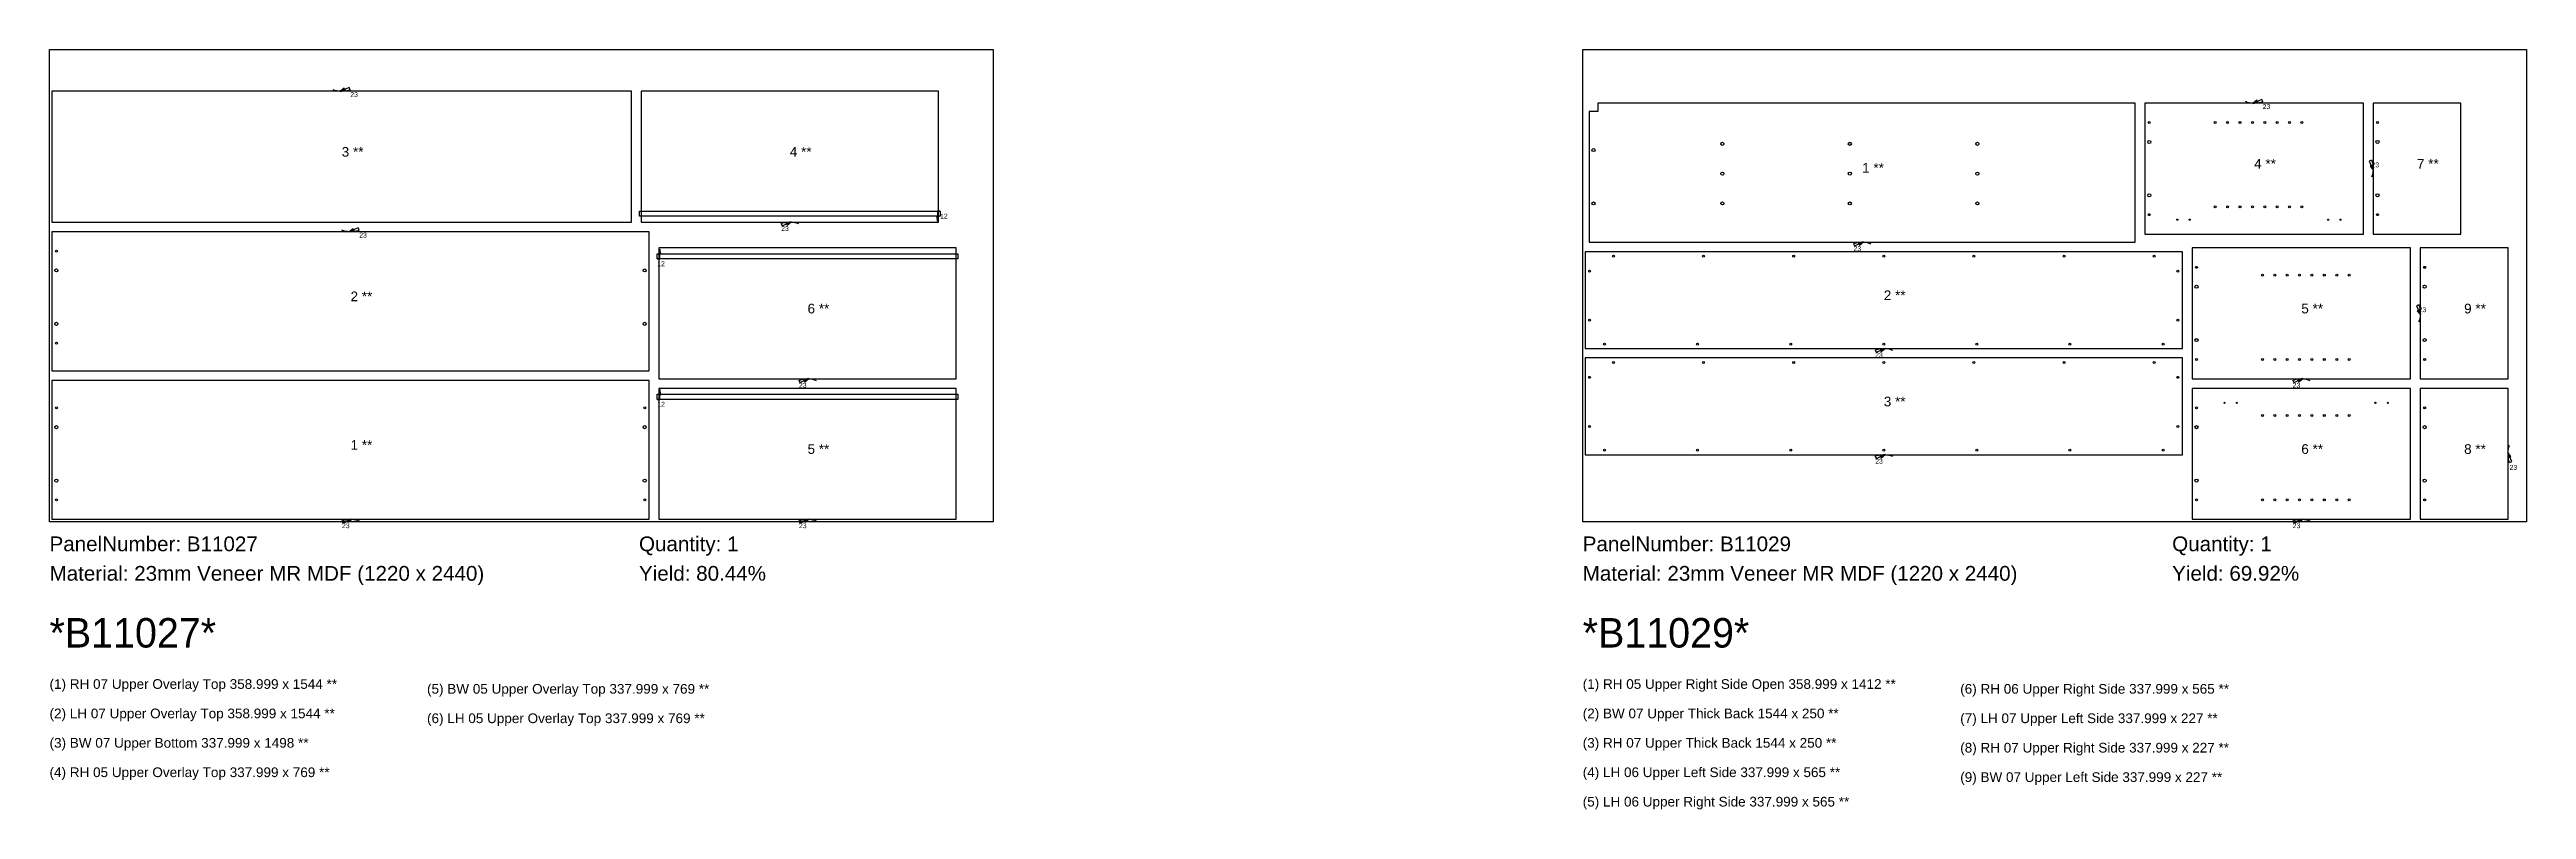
# Model space of a CAD drawing. Header units: inches. Extents: x -5 to 121280, y -1351 to 1225.
# Drawn here: x 51452 to 57856, y -743 to 1220 of the extents above; entities that cross this region are included whole.
import ezdxf

# ---------------------------------------------------------------- set-up
doc = ezdxf.new("R2010")
doc.units = ezdxf.units.IN
doc.header["$MEASUREMENT"] = 0
for name, color, linetype in [('BORDER_Z23P0RT1015', 7, 'Continuous'), ('NESTBORDER_Z23P0', 7, 'Continuous'), ('NESTTEXT', 1, 'Continuous'), ('PLINEDIRECTION', 6, 'Continuous'), ('ROUTE_Z12P0RT1003', 7, 'Continuous'), ('VBORE_Z11P0', 3, 'Continuous'), ('VBORE_Z12P0', 3, 'Continuous'), ('VBORE_Z23P0', 3, 'Continuous'), ('VBORE_Z2P0', 3, 'Continuous')]:
    doc.layers.add(name, color=color, linetype=linetype)
doc.styles.add('BARCODE', font='3of9.TTF', dxfattribs={"height": 3})
doc.styles.get("Standard").update_dxf_attribs({"font": 'arial.ttf'})

msp = doc.modelspace()

# ---------------------------------------------------------------- texts
at = {"layer": 'NESTTEXT', "color": 1}
for s, height, p in [('3 **', 25, (52207.4, 943.3)), ('4 **', 25, (53365.9, 943.3)), ('1 **', 25, (56138.4, 901.9)), ('4 **', 25, (57151.9, 912.4)), ('7 **', 25, (57572.9, 912.4)), ('2 **', 25, (52230.3, 569.8)), ('2 **', 25, (56194.4, 572.6)), ('6 **', 25, (53411.8, 538.3)), ('5 **', 25, (57273.9, 538.3)), ('9 **', 25, (57694.8, 538.3)), ('3 **', 25, (56194.4, 298.1)), ('1 **', 25, (52230.3, 185.8)), ('5 **', 25, (53411.8, 175.3)), ('6 **', 25, (57273.9, 175.3)), ('8 **', 25, (57694.8, 175.3)), ('PanelNumber: B11027', 38.1, (51452, -76.2)), ('Quantity: 1', 38.1, (52976, -76.2)), ('PanelNumber: B11029', 38.1, (55416, -76.2)), ('Quantity: 1', 38.1, (56940, -76.2)), ('Material: 23mm Veneer MR MDF (1220 x 2440)', 38.1, (51452, -152.4)), ('Yield: 80.44%', 38.1, (52976, -152.4)), ('Material: 23mm Veneer MR MDF (1220 x 2440)', 38.1, (55416, -152.4)), ('Yield: 69.92%', 38.1, (56940, -152.4)), ('(1) RH 07 Upper Overlay Top 358.999 x 1544 **', 25, (51452, -431.8)), ('(5) BW 05 Upper Overlay Top 337.999 x 769 **', 25, (52428, -444.3)), ('(1) RH 05 Upper Right Side Open 358.999 x 1412 **', 25, (55416, -431.8)), ('(6) RH 06 Upper Right Side 337.999 x 565 **', 25, (56392, -444.3)), ('(2) LH 07 Upper Overlay Top 358.999 x 1544 **', 25, (51452, -507.8)), ('(6) LH 05 Upper Overlay Top 337.999 x 769 **', 25, (52428, -520.3)), ('(2) BW 07 Upper Thick Back 1544 x 250 **', 25, (55416, -507.8)), ('(7) LH 07 Upper Left Side 337.999 x 227 **', 25, (56392, -520.3)), ('(3) BW 07 Upper Bottom 337.999 x 1498 **', 25, (51452, -583.8)), ('(3) RH 07 Upper Thick Back 1544 x 250 **', 25, (55416, -583.8)), ('(8) RH 07 Upper Right Side 337.999 x 227 **', 25, (56392, -596.3)), ('(4) RH 05 Upper Overlay Top 337.999 x 769 **', 25, (51452, -659.8)), ('(4) LH 06 Upper Left Side 337.999 x 565 **', 25, (55416, -659.8)), ('(9) BW 07 Upper Left Side 337.999 x 227 **', 25, (56392, -672.3)), ('(5) LH 06 Upper Right Side 337.999 x 565 **', 25, (55416, -735.8))]:
    msp.add_text(s, height=height, dxfattribs=at).set_placement(p)
at = {"layer": 'NESTTEXT', "color": 1, "style": 'BARCODE'}
for s, p in [('*B11027*', (51452, -325.1)), ('*B11029*', (55416, -325.1))]:
    msp.add_text(s, height=76.2, dxfattribs=at).set_placement(p)
at = {"layer": 'PLINEDIRECTION', "color": 6}
for s, p in [('23', (52229.6, 1097.3)), ('23', (57174.1, 1066.4)), ('23', (57455.4, 915.6)), ('12', (53754.4, 783.4)), ('23', (52252.6, 734.3)), ('23', (53343.6, 751.3)), ('23', (56116.2, 699.4)), ('12', (53023.3, 660.2)), ('23', (57577.3, 541.6)), ('23', (56172.1, 424.6)), ('23', (53389.6, 346.3)), ('23', (57251.6, 346.3)), ('12', (53023.3, 297.2)), ('23', (56172.1, 150.1)), ('23', (57812.3, 134.1)), ('23', (52208.1, -16.6)), ('23', (53389.6, -16.6)), ('23', (57251.6, -16.6))]:
    msp.add_text(s, height=12.7, dxfattribs=at).set_placement(p)

# ---------------------------------------------------------------- linework, layer by layer
at = {"layer": 'BORDER_Z23P0RT1015', "color": 2}
for points in [[(52229.6, 1116.3, -0.103855), (52210.5, 1112.3), (51458.3, 1112.3), (51458.3, 774.3), (52956.3, 774.3), (52956.3, 1112.3), (52204.2, 1112.3, -0.103855), (52185.1, 1116.3)], [(53343.6, 770.3, -0.103855), (53362.7, 774.3), (53750.3, 774.3), (53750.3, 1112.3), (52981.3, 1112.3), (52981.3, 774.3), (53369, 774.3, -0.103855), (53388.1, 770.3)], [(56116.2, 718.4, -0.103855), (56135.2, 722.4), (56844.4, 722.4), (56844.4, 1081.4), (55455.4, 1081.4), (55455.4, 1060.4), (55432.4, 1060.4), (55432.4, 722.4), (56141.6, 722.4, -0.103855), (56160.6, 718.4)], [(57174.1, 1085.4, -0.103855), (57155.1, 1081.4), (56869.4, 1081.4), (56869.4, 743.4), (57434.4, 743.4), (57434.4, 1081.4), (57148.7, 1081.4, -0.103855), (57129.7, 1085.4)], [(57455.4, 934.6, -0.103855), (57459.4, 915.5), (57459.4, 743.4), (57686.4, 743.4), (57686.4, 1081.4), (57459.4, 1081.4), (57459.4, 909.2, -0.103855), (57455.4, 890.1)], [(52252.6, 753.3, -0.103855), (52233.5, 749.3), (51458.3, 749.3), (51458.3, 390.3), (53002.3, 390.3), (53002.3, 749.3), (52227.2, 749.3, -0.103855), (52208.1, 753.3)], [(53389.6, 365.3, -0.103855), (53408.7, 369.3), (53796.3, 369.3), (53796.3, 707.3), (53027.3, 707.3), (53027.3, 369.3), (53415, 369.3, -0.103855), (53434.1, 365.3)], [(57251.6, 365.3, -0.103855), (57270.7, 369.3), (57556.3, 369.3), (57556.3, 707.3), (56991.3, 707.3), (56991.3, 369.3), (57277, 369.3, -0.103855), (57296.1, 365.3)], [(57577.3, 560.6, -0.103855), (57581.3, 541.5), (57581.3, 369.3), (57808.3, 369.3), (57808.3, 707.3), (57581.3, 707.3), (57581.3, 535.2, -0.103855), (57577.3, 516.1)], [(56172.1, 443.6, -0.103855), (56191.2, 447.6), (56966.3, 447.6), (56966.3, 697.6), (55422.3, 697.6), (55422.3, 447.6), (56197.5, 447.6, -0.103855), (56216.6, 443.6)], [(56172.1, 169.1, -0.103855), (56191.2, 173.1), (56966.3, 173.1), (56966.3, 423.1), (55422.3, 423.1), (55422.3, 173.1), (56197.5, 173.1, -0.103855), (56216.6, 169.1)], [(52208.1, 2.4, -0.103855), (52227.2, 6.3), (53002.3, 6.3), (53002.3, 365.3), (51458.3, 365.3), (51458.3, 6.3), (52233.5, 6.3, -0.103855), (52252.6, 2.4)], [(53389.6, 2.4, -0.103855), (53408.7, 6.3), (53796.3, 6.3), (53796.3, 344.3), (53027.3, 344.3), (53027.3, 6.3), (53415, 6.3, -0.103855), (53434.1, 2.4)], [(57251.6, 2.4, -0.103855), (57270.7, 6.3), (57556.3, 6.3), (57556.3, 344.3), (56991.3, 344.3), (56991.3, 6.3), (57277, 6.3, -0.103855), (57296.1, 2.4)], [(57812.3, 153.1, -0.103855), (57808.3, 172.2), (57808.3, 344.3), (57581.3, 344.3), (57581.3, 6.3), (57808.3, 6.3), (57808.3, 178.5, -0.103855), (57812.3, 197.6)]]:
    msp.add_lwpolyline(points, format="xyb", dxfattribs=at)
at = {"layer": 'NESTBORDER_Z23P0', "color": 2}
for points in [[(51452, 0), (51452, 1220), (53892, 1220), (53892, 0)], [(55416, 0), (55416, 1220), (57856, 1220), (57856, 0)]]:
    msp.add_lwpolyline(points, close=True, dxfattribs=at)
at = {"layer": 'PLINEDIRECTION', "color": 6}
for points in [[(52229.6, 1116.3), (52227, 1122.2), (52203.8, 1111.9), (52216.7, 1114.1), (52214.1, 1120), (52203.8, 1111.9), (52216, 1115.6), (52214.8, 1118.5), (52203.8, 1111.9)], [(57174.1, 1085.4), (57171.6, 1091.2), (57148.3, 1081), (57161.2, 1083.2), (57158.7, 1089), (57148.3, 1081), (57160.6, 1084.6), (57159.3, 1087.5), (57148.3, 1081)], [(57455.4, 934.6), (57449.6, 932), (57459.8, 908.8), (57457.6, 921.7), (57451.8, 919.1), (57459.8, 908.8), (57456.2, 921), (57453.3, 919.8), (57459.8, 908.8)], [(53343.6, 770.3), (53346.2, 764.5), (53369.4, 774.8), (53356.5, 772.5), (53359.1, 766.7), (53369.4, 774.8), (53357.2, 771.1), (53358.4, 768.2), (53369.4, 774.8)], [(53754.4, 802.4), (53748, 802.4), (53748, 777), (53751.2, 789.7), (53744.8, 789.7), (53748, 777), (53749.6, 789.7), (53746.4, 789.7), (53748, 777)], [(52252.6, 753.3), (52250, 759.2), (52226.8, 748.9), (52239.7, 751.1), (52237.1, 757), (52226.8, 748.9), (52239, 752.6), (52237.8, 755.5), (52226.8, 748.9)], [(53023.3, 679.2), (53029.7, 679.2), (53029.7, 704.6), (53026.5, 691.9), (53032.9, 691.9), (53029.7, 704.6), (53028.1, 691.9), (53031.3, 691.9), (53029.7, 704.6)], [(56116.2, 718.4), (56118.7, 712.5), (56142, 722.8), (56129.1, 720.6), (56131.6, 714.7), (56142, 722.8), (56129.7, 719.1), (56131, 716.2), (56142, 722.8)], [(57577.3, 560.6), (57571.5, 558), (57581.8, 534.8), (57579.6, 547.7), (57573.7, 545.1), (57581.8, 534.8), (57578.1, 547), (57575.2, 545.8), (57581.8, 534.8)], [(56172.1, 443.6), (56174.7, 437.8), (56197.9, 448), (56185, 445.8), (56187.6, 440), (56197.9, 448), (56185.7, 444.3), (56186.9, 441.4), (56197.9, 448)], [(53023.3, 316.2), (53029.7, 316.2), (53029.7, 341.6), (53026.5, 328.9), (53032.9, 328.9), (53029.7, 341.6), (53028.1, 328.9), (53031.3, 328.9), (53029.7, 341.6)], [(53389.6, 365.3), (53392.2, 359.5), (53415.4, 369.8), (53402.5, 367.6), (53405.1, 361.7), (53415.4, 369.8), (53403.2, 366.1), (53404.4, 363.2), (53415.4, 369.8)], [(57251.6, 365.3), (57254.2, 359.5), (57277.4, 369.8), (57264.5, 367.6), (57267.1, 361.7), (57277.4, 369.8), (57265.2, 366.1), (57266.4, 363.2), (57277.4, 369.8)], [(56172.1, 169.1), (56174.7, 163.3), (56197.9, 173.5), (56185, 171.3), (56187.6, 165.5), (56197.9, 173.5), (56185.7, 169.8), (56186.9, 166.9), (56197.9, 173.5)], [(57812.3, 153.1), (57818.2, 155.7), (57807.9, 178.9), (57810.1, 166), (57816, 168.6), (57807.9, 178.9), (57811.6, 166.7), (57814.5, 167.9), (57807.9, 178.9)], [(52208.1, 2.4), (52210.7, -3.5), (52233.9, 6.8), (52221, 4.6), (52223.6, -1.3), (52233.9, 6.8), (52221.7, 3.1), (52222.9, 0.2), (52233.9, 6.8)], [(53389.6, 2.4), (53392.2, -3.5), (53415.4, 6.8), (53402.5, 4.6), (53405.1, -1.3), (53415.4, 6.8), (53403.2, 3.1), (53404.4, 0.2), (53415.4, 6.8)], [(57251.6, 2.4), (57254.2, -3.5), (57277.4, 6.8), (57264.5, 4.6), (57267.1, -1.3), (57277.4, 6.8), (57265.2, 3.1), (57266.4, 0.2), (57277.4, 6.8)]]:
    msp.add_lwpolyline(points, dxfattribs=at)
at = {"layer": 'ROUTE_Z12P0RT1003', "color": 3}
for points in [[(53754.4, 802.4), (53754.4, 789.3), (52977.4, 789.3), (52977.4, 802.4), (53754.4, 802.4)], [(53023.3, 679.2), (53023.3, 692.3), (53800.3, 692.3), (53800.3, 679.2), (53023.3, 679.2)], [(53023.3, 316.2), (53023.3, 329.3), (53800.3, 329.3), (53800.3, 316.2), (53023.3, 316.2)]]:
    msp.add_lwpolyline(points, close=True, dxfattribs=at)
at = {"layer": 'VBORE_Z11P0', "color": 3}
for centre in [(57051.4, 1031.4), (57083.4, 1031.4), (57115.4, 1031.4), (57147.4, 1031.4), (57179.4, 1031.4), (57211.4, 1031.4), (57243.4, 1031.4), (57275.4, 1031.4), (57051.4, 813.4), (57083.4, 813.4), (57115.4, 813.4), (57147.4, 813.4), (57179.4, 813.4), (57211.4, 813.4), (57243.4, 813.4), (57275.4, 813.4), (57173.4, 637.3), (57205.4, 637.3), (57237.4, 637.3), (57269.4, 637.3), (57301.4, 637.3), (57333.4, 637.3), (57365.4, 637.3), (57397.4, 637.3), (57173.4, 419.3), (57205.4, 419.3), (57237.4, 419.3), (57269.4, 419.3), (57301.4, 419.3), (57333.4, 419.3), (57365.4, 419.3), (57397.4, 419.3), (57173.4, 274.3), (57205.4, 274.3), (57237.4, 274.3), (57269.4, 274.3), (57301.4, 274.3), (57333.4, 274.3), (57365.4, 274.3), (57397.4, 274.3), (57173.4, 56.3), (57205.4, 56.3), (57237.4, 56.3), (57269.4, 56.3), (57301.4, 56.3), (57333.4, 56.3), (57365.4, 56.3), (57397.4, 56.3)]:
    msp.add_circle(centre, 2.5, dxfattribs=at)
at = {"layer": 'VBORE_Z12P0', "color": 3}
for centre in [(55443.9, 960.4), (55777.1, 976.4), (56106.7, 976.4), (56436.4, 976.4), (56880.9, 981.4), (57470.9, 981.4), (55777.1, 899.4), (56106.7, 899.4), (56436.4, 899.4), (56880.9, 843.4), (57470.9, 843.4), (55443.9, 822.4), (55777.1, 822.4), (56106.7, 822.4), (56436.4, 822.4), (51469.8, 649.3), (52990.8, 649.3), (57002.9, 607.3), (57592.8, 607.3), (51469.8, 511.3), (52990.8, 511.3), (57002.9, 469.3), (57592.8, 469.3), (51469.8, 244.3), (52990.8, 244.3), (57002.9, 244.3), (57592.8, 244.3), (51469.8, 106.3), (52990.8, 106.3), (57002.9, 106.3), (57592.8, 106.3)]:
    msp.add_circle(centre, 4, dxfattribs=at)
at = {"layer": 'VBORE_Z23P0', "color": 3}
for centre in [(56880.9, 1031.4), (57470.9, 1031.4), (56880.9, 793.4), (57470.9, 793.4), (51469.8, 699.3), (55433.9, 647.6), (55495.4, 686.1), (55728.4, 686.1), (55961.4, 686.1), (56194.4, 686.1), (56427.4, 686.1), (56660.4, 686.1), (56893.4, 686.1), (56954.9, 647.6), (57002.9, 657.3), (57592.8, 657.3), (55433.9, 520.6), (56954.9, 520.6), (51469.8, 461.3), (55472.4, 459.1), (55713, 459.1), (55953.7, 459.1), (56194.4, 459.1), (56435, 459.1), (56675.7, 459.1), (56916.4, 459.1), (55495.4, 411.6), (55728.4, 411.6), (55961.4, 411.6), (56194.4, 411.6), (56427.4, 411.6), (56660.4, 411.6), (56893.4, 411.6), (57002.9, 419.3), (57592.8, 419.3), (55433.9, 373.1), (56954.9, 373.1), (51469.8, 294.3), (52990.8, 294.3), (57002.9, 294.3), (57592.8, 294.3), (55433.9, 246.1), (56954.9, 246.1), (55472.4, 184.6), (55713, 184.6), (55953.7, 184.6), (56194.4, 184.6), (56435, 184.6), (56675.7, 184.6), (56916.4, 184.6), (51469.8, 56.3), (52990.8, 56.3), (57002.9, 56.3), (57592.8, 56.3)]:
    msp.add_circle(centre, 2.5, dxfattribs=at)
at = {"layer": 'VBORE_Z2P0', "color": 3}
for centre in [(56953.4, 780.4), (56985.4, 780.4), (57343.4, 780.4), (57375.4, 780.4), (57075.4, 307.3), (57107.4, 307.3), (57465.4, 307.3), (57497.4, 307.3)]:
    msp.add_circle(centre, 1.5, dxfattribs=at)

msp.set_redraw_order([(e.dxf.handle, doc.entitydb.next_handle()) for e in msp.query("TEXT MTEXT ATTDEF DIMENSION ARC_DIMENSION")])  # texts and dimensions are drawn at this point

doc.saveas('drawing.dxf')
